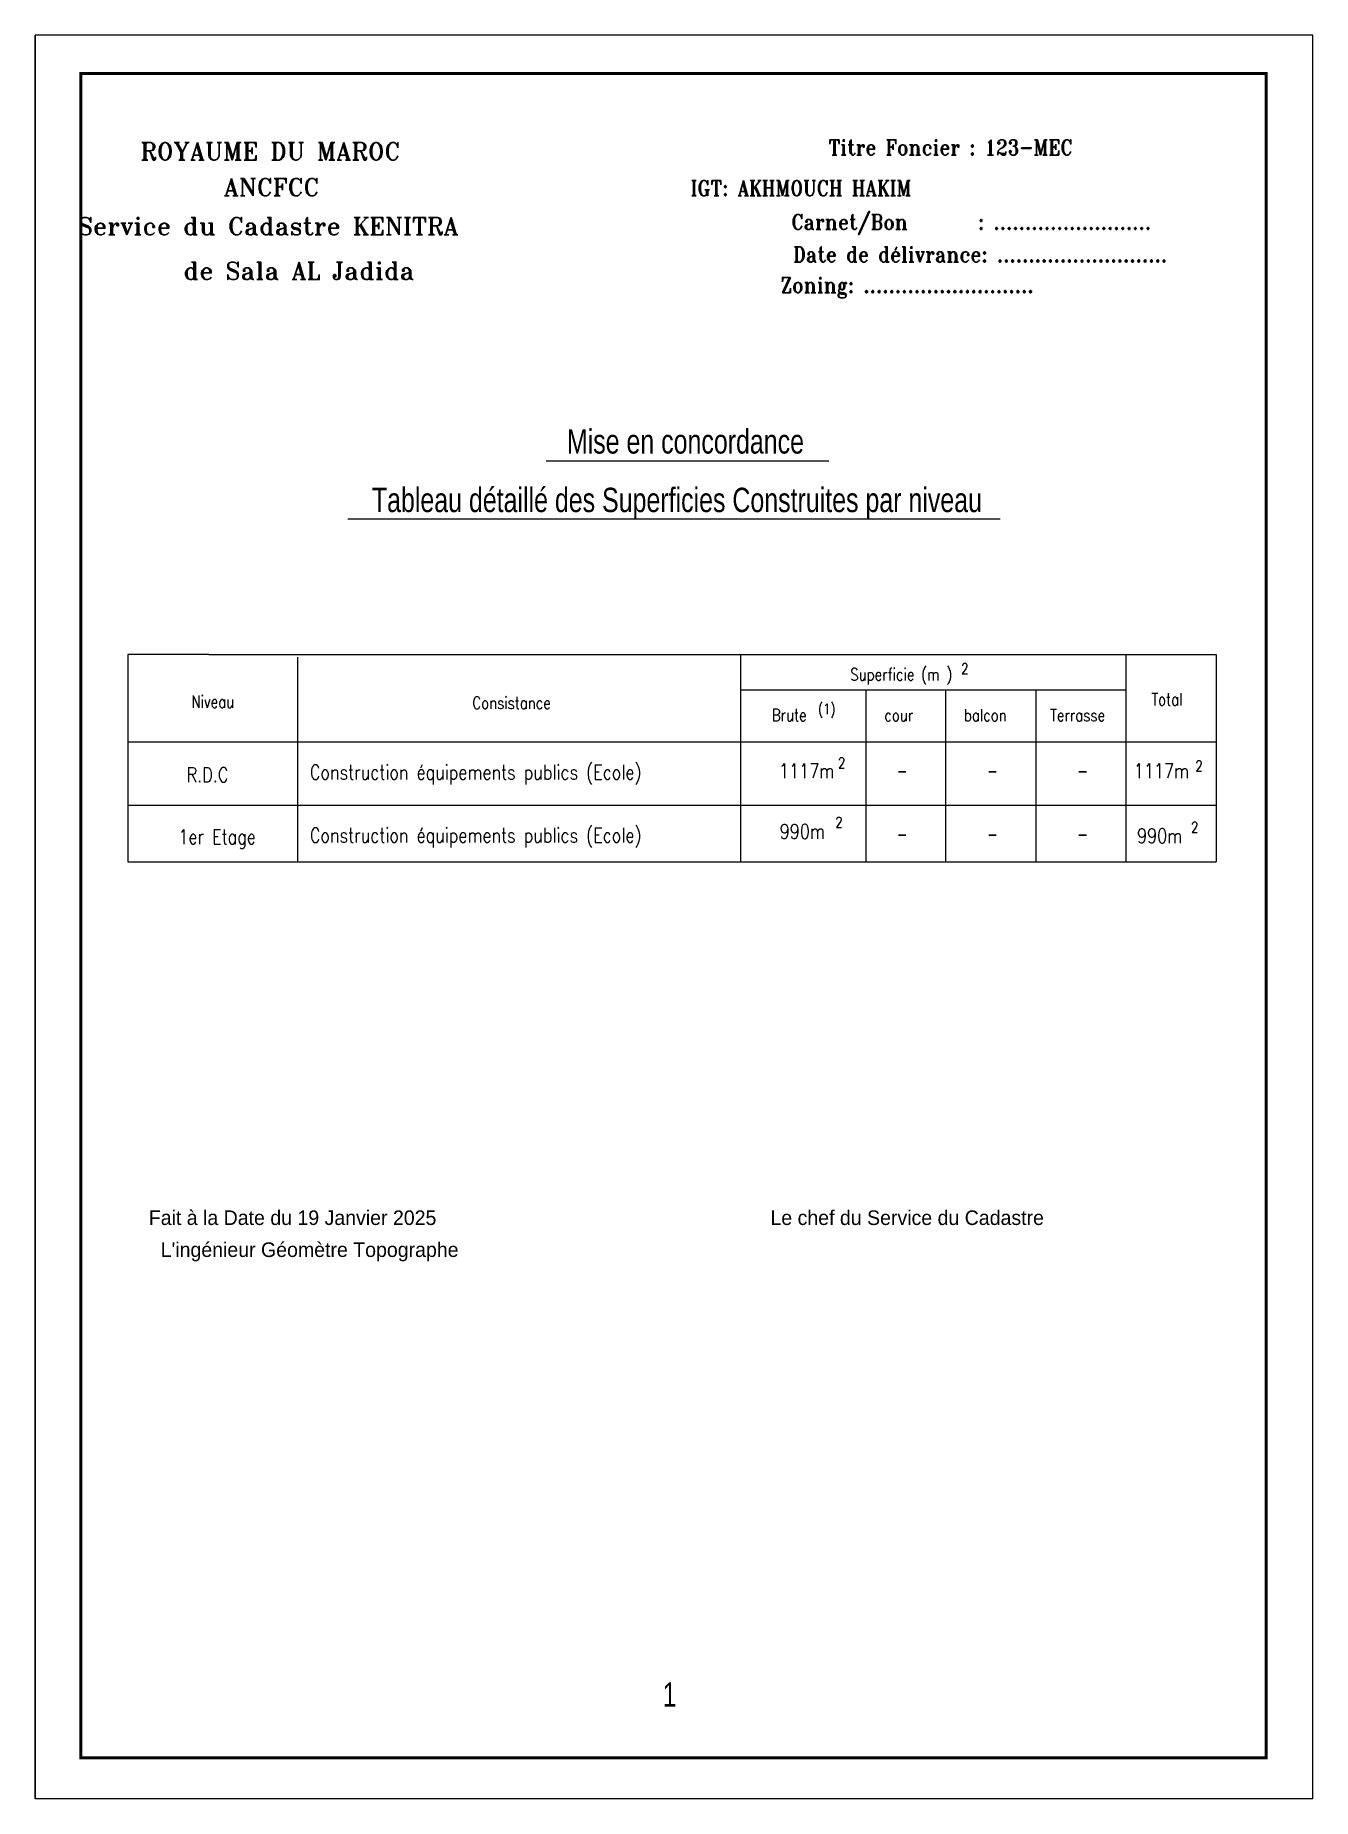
# Model space of a CAD drawing. Header units: millimetres. Extents: x 376567 to 377468, y 378762 to 378979.
# Drawn here: x 377241.1 to 377346.1, y 378799 to 378944 of the extents above; entities that cross this region are included whole.
import ezdxf
from ezdxf.enums import TextEntityAlignment as Align

# ---------------------------------------------------------------- set-up
doc = ezdxf.new("R2010")
doc.units = ezdxf.units.MM
for name, color, linetype in [('CARTOUCHE', 3, 'Continuous'), ('coul', 7, 'Continuous'), ('LISREY', 7, 'Continuous'), ('Liste de coordonnées', 7, 'Continuous'), ('MiseEnPage', 7, 'Continuous')]:
    doc.layers.add(name, color=color, linetype=linetype)
doc.styles.add('2', font='romant__.ttf', dxfattribs={"height": 0.002})
doc.styles.add('Comic Sans MS', font='comic.ttf', dxfattribs={"oblique": 20, "height": 0.125})
doc.styles.add('ROMANC', font='romanc.shx')
doc.styles.add('style2', font='swisscl.ttf')

msp = doc.modelspace()

# ---------------------------------------------------------------- texts
at = {"style": '2'}
for s, p in [('ROYAUME DU MAROC', (377260.39, 378933.71)), ('ANCFCC', (377260.49, 378930.76)), ('Service du Cadastre KENITRA', (377260.22, 378927.56))]:
    msp.add_text(s, height=1.44, dxfattribs=at).set_placement(p, align=Align.CENTER)
at = {"style": '2', "width": 0.88}
for s, p in [('Titre Foncier : 123-MEC', (377316.31, 378934.13)), ('IGT: AKHMOUCH HAKIM', (377304.01, 378930.78)), ('Carnet/Bon      : .........................', (377318.01, 378928)), ('Date de délivrance: ...........................', (377318.74, 378925.33)), ('Zoning: ...........................', (377312.74, 378922.81))]:
    msp.add_text(s, height=1.25, dxfattribs=at).set_placement(p, align=Align.CENTER)
at = {"color": 0, "style": '2'}
msp.add_text('de Sala AL Jadida', height=1.44, dxfattribs=at).set_placement((377262.75, 378923.88), align=Align.CENTER)
at = {"color": 0, "style": 'ROMANC', "width": 0.8}
for s, height, p in [('2', 0.865, (377317.18, 378891.48)), ('Superficie (m )', 1.0053, (377308.06, 378890.92)), ('Niveau', 1.005, (377253.9, 378888.68)), ('Consistance ', 1.0053, (377277, 378888.58)), ('Total', 1.005, (377332.81, 378888.87)), ('Brute', 1.005, (377301.61, 378887.58)), ('(1)', 0.865, (377305.41, 378888.15)), ('cour', 1.005, (377310.86, 378887.57)), ('balcon ', 1.005, (377317.4, 378887.57)), ('Terrasse', 1.005, (377324.49, 378887.57)), (' R.D.C', 1.206, (377252.85, 378882.57)), ('Construction équipements publics (Ecole)', 1.2064, (377263.64, 378882.78)), ('1117m', 1.206, (377302.2, 378882.89)), ('2', 0.865, (377307.06, 378883.72)), ('1117m', 1.206, (377331.36, 378882.89)), ('2', 0.865, (377336.43, 378883.47)), ('2', 0.865, (377306.83, 378878.83)), ('2', 0.865, (377336.08, 378878.43)), ('1er Etage', 1.206, (377252.83, 378877.47)), ('Construction équipements publics (Ecole)', 1.2064, (377263.64, 378877.59)), ('990m', 1.206, (377302.26, 378877.91)), ('990m', 1.206, (377331.63, 378877.55))]:
    msp.add_text(s, height=height, dxfattribs=at).set_placement(p)
at = {"layer": 'Liste de coordonnées', "color": 0, "style": 'Comic Sans MS'}
for s, p in [('Fait à la Date du 19 Janvier 2025', (377262.22, 378846.15)), ('Le chef du Service du Cadastre', (377312.74, 378846.15))]:
    msp.add_text(s, height=1.2, dxfattribs=at).set_placement(p, align=Align.CENTER)
at = {"layer": 'Liste de coordonnées', "style": 'Comic Sans MS'}
msp.add_text("L'ingénieur Géomètre Topographe", height=1.2, dxfattribs=at).set_placement((377263.62, 378843.52), align=Align.CENTER)
at = {"layer": 'MiseEnPage', "color": 0, "style": 'style2'}
for s, p in [('Mise en concordance', (377294.51, 378909.58)), ('Tableau détaillé des Superficies Construites par niveau', (377293.81, 378904.77))]:
    msp.add_text(s, height=2, dxfattribs=at).set_placement(p, align=Align.CENTER)
msp.add_text('1', height=2, dxfattribs=at).set_placement((377292.64, 378806.54))

# ---------------------------------------------------------------- linework, layer by layer
at = {"color": 0}
for p, q in [((377241.07, 378943.97), (377241.07, 378798.97)), ((377241.07, 378943.97), (377241.07, 378798.97)), ((377241.07, 378943.97), (377241.07, 378798.97)), ((377241.07, 378799.17), (377241.07, 378943.97)), ((377241.07, 378943.97), (377241.07, 378798.97)), ((377241.07, 378798.97), (377241.07, 378943.97)), ((377241.07, 378943.97), (377241.07, 378798.97)), ((377241.07, 378798.97), (377241.07, 378943.97)), ((377241.07, 378943.97), (377241.07, 378798.97)), ((377241.07, 378943.97), (377241.07, 378798.97)), ((377241.07, 378798.97), (377241.07, 378943.97)), ((377241.07, 378943.97), (377241.07, 378798.97)), ((377241.07, 378798.97), (377241.07, 378943.97)), ((377241.07, 378943.97), (377241.07, 378798.97)), ((377241.07, 378943.97), (377241.07, 378799.17)), ((377241.07, 378798.97), (377241.07, 378943.97)), ((377346.07, 378798.97), (377346.07, 378943.97)), ((377248.68, 378880.68), (377338.13, 378880.68)), ((377248.68, 378876.01), (377338.13, 378876.01)), ((377248.68, 378876.01), (377338.13, 378876.01)), ((377248.68, 378876.01), (377338.13, 378876.01)), ((377346.07, 378798.97), (377241.07, 378798.97))]:
    msp.add_line(p, q, dxfattribs=at)
at = {"color": 0, "const_width": 0.25, "flags": 128}
msp.add_lwpolyline([(377244.81, 378802.33), (377342.24, 378802.33), (377342.24, 378940.83), (377244.81, 378940.83)], close=True, dxfattribs=at)
msp.add_lwpolyline([(377244.81, 378802.33), (377342.24, 378802.33), (377342.24, 378940.83), (377244.81, 378940.83)], close=True, dxfattribs=at)
at = {"color": 0, "lineweight": 30, "flags": 128}
for points in [[(377312.64, 378883.4), (377312.03, 378883.4)], [(377320.06, 378883.4), (377319.45, 378883.4)], [(377327.47, 378883.4), (377326.86, 378883.4)], [(377312.64, 378878.2), (377312.03, 378878.2)], [(377320.06, 378878.2), (377319.45, 378878.2)], [(377327.47, 378878.2), (377326.86, 378878.2)]]:
    msp.add_lwpolyline(points, dxfattribs=at)
at = {"layer": 'CARTOUCHE', "color": 8, "flags": 128}
msp.add_lwpolyline([(377346.07, 378943.97), (377241.07, 378943.97)], dxfattribs=at)
at = {"layer": 'coul', "color": 0, "linetype": 'Continuous', "flags": 128}
msp.add_lwpolyline([(377283.06, 378908.97), (377306.31, 378908.97)], dxfattribs=at)
at = {"layer": 'coul', "linetype": 'Continuous', "flags": 128}
msp.add_lwpolyline([(377266.76, 378904.21), (377320.38, 378904.21)], dxfattribs=at)
at = {"layer": 'LISREY', "color": 0}
for p, q in [((377255.35, 378893.07), (377248.68, 378893.07)), ((377248.68, 378893.07), (377248.68, 378876.01)), ((377255.35, 378893.07), (377338.13, 378893.07)), ((377262.63, 378892.84), (377262.63, 378876.01)), ((377299.03, 378893.07), (377299.03, 378876.01)), ((377330.72, 378893.07), (377330.72, 378876.01)), ((377338.13, 378893.07), (377338.13, 378876.01)), ((377299.03, 378890.16), (377330.72, 378890.16)), ((377309.35, 378890.16), (377309.35, 378876.01)), ((377315.9, 378890.16), (377315.9, 378876.01)), ((377323.31, 378890.16), (377323.31, 378885.88)), ((377248.74, 378885.88), (377338.13, 378885.88)), ((377323.31, 378885.88), (377323.31, 378876.01))]:
    msp.add_line(p, q, dxfattribs=at)

msp.set_redraw_order([(e.dxf.handle, doc.entitydb.next_handle()) for e in msp.query("TEXT MTEXT ATTDEF DIMENSION ARC_DIMENSION")])  # texts and dimensions are drawn at this point

doc.saveas('drawing.dxf')
